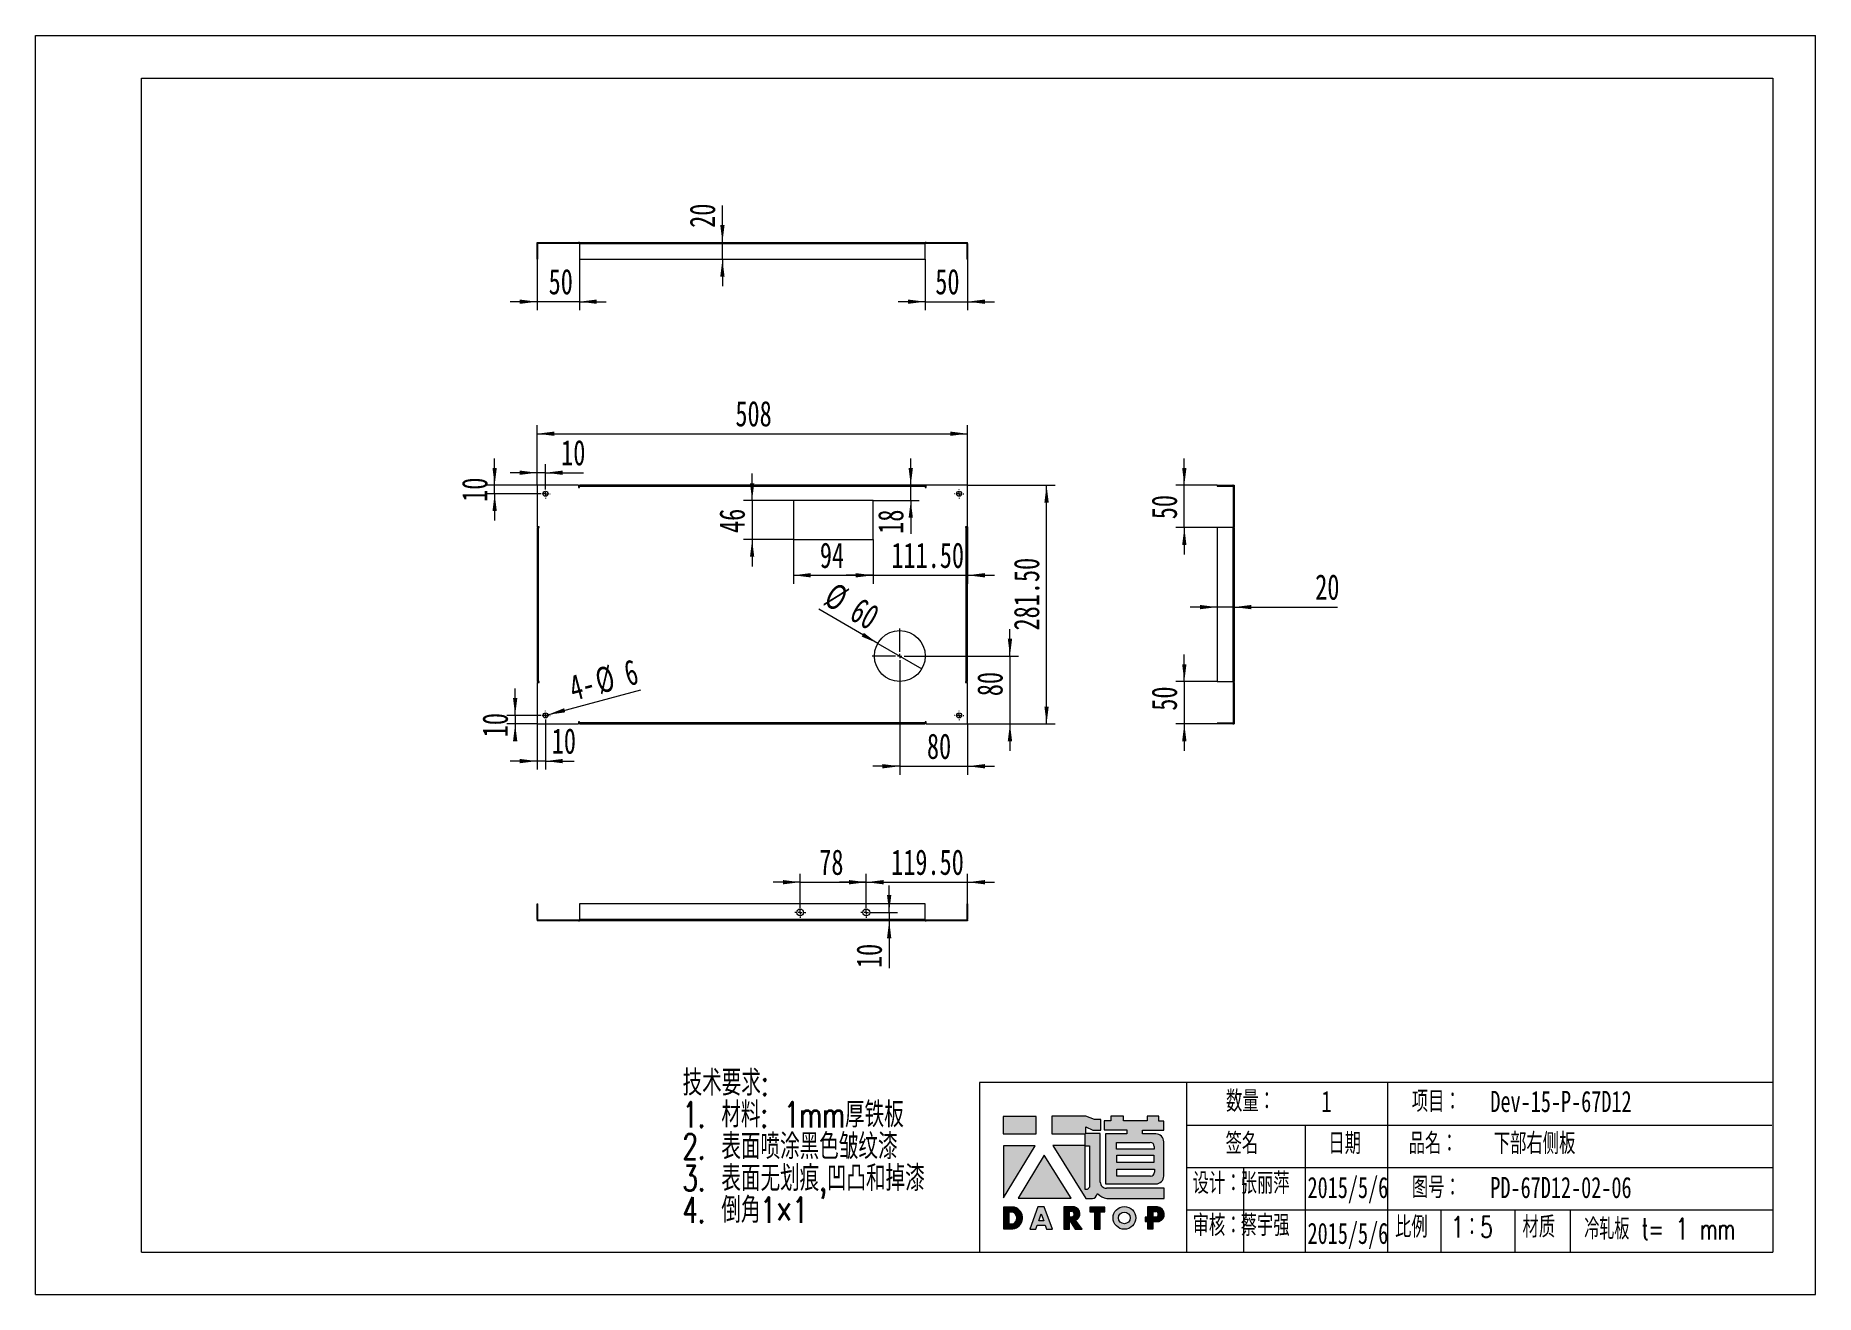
# Model space of a CAD drawing. Header units: millimetres. Extents: x 0 to 2100, y 1 to 1486.
import ezdxf

# ---------------------------------------------------------------- set-up
doc = ezdxf.new("R2010")
doc.units = ezdxf.units.MM
doc.header["$LTSCALE"] = 5
doc.layers.add('A-TITLEBLOCK', color=7, linetype='Continuous', lineweight=15)
doc.styles.add('SLDTEXTSTYLE0', font='TXT', dxfattribs={"width": 0.7, "bigfont": 'bigfont'})
doc.styles.add('SLDTEXTSTYLE1', font='TXT', dxfattribs={"width": 0.7})
doc.styles.add('SLDTEXTSTYLE2', font='TXT', dxfattribs={"width": 0.6454545454545455, "bigfont": 'bigfont'})
doc.dimstyles.new('SLDDIMSTYLE0', dxfattribs={"dimtxt": 30, "dimasz": 20.4, "dimexe": 0, "dimexo": 0.0625, "dimgap": 7.5, "dimtad": 2, "dimrnd": 1e-09, "dimzin": 12, "dimdsep": 46, "dimtxsty": 'SLDTEXTSTYLE1', "dimsah": 1, "dimcen": 0.09, "dimadec": 0, "dimazin": 3, "dimtfac": 1, "dimtmove": 0, "dimatfit": 0, "dimfxl": 0, "dimfrac": 2, "dimtolj": 1, "dimtzin": 12, "dimarcsym": 0})
doc.dimstyles.new('SLDDIMSTYLE1', dxfattribs={"dimtxt": 30, "dimasz": 20.4, "dimexe": 0, "dimexo": 0.0625, "dimgap": 7.5, "dimtad": 2, "dimrnd": 1e-09, "dimzin": 12, "dimdsep": 46, "dimtxsty": 'SLDTEXTSTYLE1', "dimblk1": 'NONE', "dimsah": 1, "dimcen": 0, "dimadec": 0, "dimazin": 3, "dimtfac": 1, "dimtmove": 0, "dimatfit": 3, "dimldrblk": 'NONE', "dimfxl": 0, "dimfrac": 2, "dimtolj": 1, "dimtzin": 12, "dimarcsym": 0})
doc.dimstyles.new('SLDDIMSTYLE2', dxfattribs={"dimtxt": 30, "dimasz": 20.4, "dimexe": 0, "dimexo": 0.0625, "dimgap": 7.5, "dimtad": 2, "dimrnd": 1e-09, "dimzin": 12, "dimdsep": 46, "dimtxsty": 'SLDTEXTSTYLE1', "dimsah": 1, "dimcen": 0.09, "dimadec": 0, "dimazin": 3, "dimtfac": 1, "dimtofl": 0, "dimtmove": 0, "dimatfit": 3, "dimfxl": 0, "dimfrac": 2, "dimtolj": 1, "dimtzin": 12, "dimarcsym": 0})
doc.dimstyles.new('SLDDIMSTYLE3', dxfattribs={"dimtxt": 30, "dimasz": 20.4, "dimexe": 0, "dimexo": 0.0625, "dimgap": 7.5, "dimtad": 2, "dimrnd": 1e-09, "dimzin": 4, "dimdsep": 46, "dimtxsty": 'SLDTEXTSTYLE1', "dimsah": 1, "dimcen": 0.09, "dimadec": 0, "dimazin": 1, "dimtfac": 1, "dimtmove": 0, "dimatfit": 0, "dimfxl": 0, "dimfrac": 2, "dimtolj": 1, "dimtzin": 12, "dimarcsym": 0})
doc.dimstyles.new('SLDDIMSTYLE4', dxfattribs={"dimtxt": 30, "dimasz": 20.4, "dimexe": 0, "dimexo": 0.0625, "dimgap": 7.5, "dimtad": 2, "dimrnd": 1e-09, "dimzin": 12, "dimdsep": 46, "dimtxsty": 'SLDTEXTSTYLE1', "dimblk1": 'NONE', "dimsah": 1, "dimcen": 0, "dimadec": 0, "dimazin": 3, "dimtfac": 1, "dimtmove": 0, "dimatfit": 3, "dimldrblk": 'NONE', "dimfxl": 0, "dimfrac": 2, "dimtolj": 1, "dimtzin": 12, "dimarcsym": 0})
doc.dimstyles.new('SLDDIMSTYLE5', dxfattribs={"dimtxt": 30, "dimasz": 20.4, "dimexe": 0, "dimexo": 0.0625, "dimgap": 7.5, "dimtad": 2, "dimrnd": 1e-09, "dimzin": 4, "dimdsep": 46, "dimtxsty": 'SLDTEXTSTYLE1', "dimsah": 1, "dimcen": 0.09, "dimadec": 0, "dimazin": 1, "dimtfac": 1, "dimtofl": 0, "dimtmove": 0, "dimatfit": 3, "dimfxl": 0, "dimfrac": 2, "dimtolj": 1, "dimtzin": 12, "dimarcsym": 0})

msp = doc.modelspace()

# ---------------------------------------------------------------- texts
at = {"layer": 'A-TITLEBLOCK', "char_height": 25, "attachment_point": 1}
for s, insert, style in [('\\M+19094\\M+197CA\\M+18146', (1405.047133509556, 241.5004776580599), 'SLDTEXTSTYLE0'), ('1', (1517.545721989348, 241.1808787927131), 'SLDTEXTSTYLE1'), ('项\\M+196DA\\M+18146', (1624.197304060644, 241.1808782106366), 'SLDTEXTSTYLE0'), ('Dev-15-P-67D12', (1716.881182420382, 241.1808787927134), 'SLDTEXTSTYLE1'), ('签\\M+196BC', (1404.461271232295, 191.5744993601274), 'SLDTEXTSTYLE0'), ('\\M+193FA\\M+18AFA', (1525.710780385207, 191.5744993601274), 'SLDTEXTSTYLE0'), ('\\M+19569\\M+196BC\\M+18146', (1620.46582675791, 191.5744993601276), 'SLDTEXTSTYLE0'), ('\\M+189BA\\M+19594\\M+18945侧\\M+194C2', (1720.934156829388, 191.5744999422042), 'SLDTEXTSTYLE0'), ('设计\\M+18146', (1365.537332405731, 144.6966147858553), 'SLDTEXTSTYLE0'), ('张丽\\M+1E4CA', (1422.2470241265, 144.6966153679319), 'SLDTEXTSTYLE0'), ('2015/5/6', (1501.154730468862, 139.6966168766745), 'SLDTEXTSTYLE1'), ('图\\M+18D86\\M+18146', (1624.197304060644, 139.6966162945979), 'SLDTEXTSTYLE0'), ('PD-67D12-02-06', (1716.8464627148, 139.6966168766745), 'SLDTEXTSTYLE1'), ('审\\M+18A6A\\M+18146', (1365.53733240573, 95.02761865269977), 'SLDTEXTSTYLE0'), ('\\M+1E4EF\\M+18946强', (1422.2470241265, 95.0276192347764), 'SLDTEXTSTYLE0'), ('2015/5/6', (1501.154730468862, 85.63178634040655), 'SLDTEXTSTYLE1'), ('\\M+194E4\\M+197E1', (1604.454698287293, 93.13178465936925), 'SLDTEXTSTYLE0'), ('1\\M+181465', (1670.560236587599, 93.13178524144563), 'SLDTEXTSTYLE0'), ('\\M+18DDE质', (1754.818427303991, 93.13178465936922), 'SLDTEXTSTYLE0'), ('\\M+197E2轧\\M+194C2 t= 1 mm', (1827.658358766864, 90.86402286349035), 'SLDTEXTSTYLE2')]:
    msp.add_mtext(s, dxfattribs=dict(at, insert=insert, style=style))

# ---------------------------------------------------------------- blocks, each defined once
blk = doc.blocks.new('块1')
at = {"linetype": 'Continuous'}
for color, points in [(12, [(38.64911384253101, 112.4338869249128), (38.64911384253101, 132.805911204909), (-0.3430541103638385, 132.805911204909), (-0.3430541103638385, 112.4338869249128)]), (12, [(-0.2385985326791573, 36.73651004401712), (37.39381434596872, 98.18017242690932), (-0.2385985326791573, 98.18017242690932)]), (12, [(79.70382133446837, 36.32722141401579), (47.82562804873742, 87.02983344207028), (17.06254387914912, 36.32722141401579)]), (8, [(119.4784898502452, 20.31856293554283), (119.4784898502452, 25.95302375570735), (101.6761439181468, 25.95302375570735), (101.6761439181468, 20.30507862020247), (107.230615122623, 20.30507862020247), (107.230615122623, -0.04751238172960405), (113.8809536261659, -0.04751238172960405), (113.8809536261659, 20.31856293554283)])]:
    blk.add_hatch(color=color, dxfattribs=at).paths.add_polyline_path(points, flags=0)
h = blk.add_hatch(color=12, dxfattribs=at)
edge = h.paths.add_edge_path(flags=0)
edge.add_line((96.91974998447763, 112.8031192064697), (96.91974998447763, 120.4249301475527))
edge.add_line((96.91974998447763, 120.4249301475527), (105.5254236165795, 116.7072250918039))
edge.add_line((105.5254236165795, 116.7072250918039), (114.8293003269457, 116.7072250918039))
edge.add_line((114.8293003269457, 116.7072250918039), (114.8293003269457, 129.0211811699663))
edge.add_line((114.8293003269457, 129.0211811699663), (107.1536478549415, 129.0211811699663))
edge.add_line((107.1536478549415, 129.0211811699663), (97.15248434288227, 132.9708957688752))
edge.add_line((97.15248434288227, 132.9708957688752), (57.07361186248012, 132.9708957688752))
edge.add_line((57.07361186248012, 132.9708957688752), (57.07361186248012, 112.1451639378658))
edge.add_line((57.07361186248012, 112.1451639378658), (96.06944492321303, 112.1451639378658))
edge.add_line((96.06944492321303, 112.1451639378658), (96.06944492321303, 111.7239773826479))
edge.add_line((96.06944492321303, 111.7239773826479), (96.06944492321303, 98.41337176259287))
edge.add_line((96.06944492321303, 98.41337176259287), (58.25469292186026, 98.41337176259287))
edge.add_line((58.25469292186026, 98.41337176259287), (97.14973551250785, 35.81838680902813))
edge.add_line((97.14973551250785, 35.81838680902813), (104.8517496258944, 35.81838680902813))
edge.add_arc((103.1522661732545, 43.19073791617159), 7.565699230923236, 282.9811251691752, 345.4172256101925)
edge.add_line((110.4742357209487, 41.28585818363424), (110.4742357209485, 41.57420646706384))
edge.add_line((110.4742357209485, 41.57420646706384), (111.1534877676687, 41.57420646706384))
edge.add_arc((125.6862665597181, 57.01533391065622), 21.20448245413953, 226.7357971412295, 259.3209385163939)
edge.add_line((121.7569166934852, 36.17810075035764), (189.3436952156749, 36.17810075035741))
edge.add_line((189.3436952156749, 36.17810075035741), (189.3436952156749, 48.04945400769147))
edge.add_line((189.3436952156749, 48.04945400769147), (121.4690706102231, 48.04945400769217))
edge.add_arc((121.4690706101288, 55.44240398909943), 7.3929499814069, 180.0000000007005, 270.0000000007314, ccw=False)
edge.add_line((114.0761206287219, 55.44240398900904), (114.0761206287222, 112.8031192064697))
edge.add_line((114.0761206287222, 112.8031192064697), (96.91974998447763, 112.8031192064697))
edge = h.paths.add_edge_path(flags=0)
edge.add_line((98.54613601073483, 46.61059824254042), (96.44511849537325, 46.61059824254042))
edge.add_line((96.44511849537325, 46.61059824254042), (96.46252775885408, 98.14725483353753))
edge.add_line((96.46252775885408, 98.14725483353753), (101.4177538027511, 98.14646163856658))
edge.add_line((101.4177538027511, 98.14646163856658), (101.4177538027511, 49.56400355861728))
edge.add_arc((91.74553373631574, 56.09562428599831), 11.67107151635652, 305.6398792732127, 325.96896311389804, ccw=False)
h = blk.add_hatch(color=12, dxfattribs=at)
edge = h.paths.add_edge_path(flags=0)
edge.add_line((189.2273280360576, 116.7135706519118), (189.2273280360576, 127.2971717953349))
edge.add_line((189.2273280360576, 127.2971717953349), (183.2138020505463, 127.2971717953349))
edge.add_line((183.2138020505463, 127.2971717953349), (183.2138020505463, 133.0176942750186))
edge.add_line((183.2138020505463, 133.0176942750186), (169.468730696456, 133.0176942750186))
edge.add_line((169.468730696456, 133.0176942750186), (169.468730696456, 127.5831185998255))
edge.add_line((169.468730696456, 127.5831185998255), (141.4068311369998, 127.5831185998255))
edge.add_line((141.4068311369998, 127.5831185998255), (141.4068311369998, 133.3036410794854))
edge.add_line((141.4068311369998, 133.3036410794854), (126.7097479750951, 133.3036410794854))
edge.add_line((126.7097479750951, 133.3036410794854), (126.7097479750951, 127.4772270647952))
edge.add_line((126.7097479750951, 127.4772270647952), (118.5887848785727, 127.4772270647952))
edge.add_line((118.5887848785727, 127.4772270647952), (118.5887848785727, 116.9313026847669))
edge.add_line((118.5887848785727, 116.9313026847669), (145.3880547253769, 116.9313026847669))
edge.add_line((145.3880547253769, 116.9313026847669), (145.3880547253769, 112.2669193733156))
edge.add_line((145.3880547253769, 112.2669193733156), (120.4158412272832, 112.2669193733156))
edge.add_line((120.4158412272832, 112.2669193733156), (120.4158412272832, 53.21275698636857))
edge.add_line((120.4158412272832, 53.21275698636857), (179.6993458560694, 53.21275698636857))
edge.add_arc((179.699345856161, 62.45394446291773), 9.241187476549413, 269.9999999994329, 359.9999999994308)
edge.add_line((188.9405333327104, 62.45394446282578), (188.9405333327107, 102.895647913644))
edge.add_arc((179.6993458561152, 102.8956479135983), 9.241187476595556, 2.829145976812388e-10, 90.00000000028388)
edge.add_line((179.6993458560694, 112.1368353901939), (164.0278778403414, 112.136835390194))
edge.add_line((164.0278778403414, 112.136835390194), (164.0278778403414, 116.7135706519118))
edge.add_line((164.0278778403414, 116.7135706519118), (189.2273280360576, 116.7135706519118))
h.paths.add_polyline_path([(133.6752857684512, 78.38400773096745), (133.6752857684512, 86.9651880479648), (177.4861544918635, 86.9651880479648), (177.4861544918635, 78.38400773096745)], flags=0)
edge = h.paths.add_edge_path(flags=0)
edge.add_line((133.3884910658065, 102.1255244531596), (173.1523554557823, 102.1255244531596))
edge.add_arc((173.1523554556227, 97.50493071507823), 4.62059373808164, -1.9737740331038367e-09, 89.9999999980206, ccw=False)
edge.add_line((177.7729491937046, 97.50493071491913), (177.7729491937046, 94.11623774518648))
edge.add_line((177.7729491937046, 94.11623774518648), (133.3884910658065, 94.11623774518648))
edge.add_line((133.3884910658065, 94.11623774518648), (133.3884910658065, 102.1255244531596))
edge = h.paths.add_edge_path(flags=0)
edge.add_line((133.6752857684512, 62.36583091226655), (133.6752857684512, 70.66106442486453))
edge.add_line((133.6752857684512, 70.66106442486453), (178.0588276197558, 70.66106442486453))
edge.add_line((178.0588276197558, 70.66106442486453), (178.0588276197558, 66.98642465049213))
edge.add_arc((173.4382338816462, 66.9864246503759), 4.620593738109521, -89.99999999855481, 1.4405259207705967e-09, ccw=False)
edge.add_line((173.4382338817628, 62.36583091226638), (133.6752857684512, 62.36583091226655))
h = blk.add_hatch(color=8, dxfattribs=at)
edge = h.paths.add_edge_path(flags=0)
edge.add_arc((8.907678533005281, 13.18337713897282), 13.30525839164979, 278.6604405932824, 432.3203452583787)
edge.add_line((12.94841578082462, 25.86021993844982), (0.03811712337375894, 25.86021993844982))
edge.add_line((0.03811712337375983, 25.86021993844982), (0.03811712337375983, 0.02982413269962692))
edge.add_line((0.03811712337375983, 0.02982413269962854), (10.91116154509436, 0.02982413269962854))
edge = h.paths.add_edge_path(flags=0)
edge.add_line((6.588581432642183, 20.20354965782483), (10.60432201349048, 20.20354965782483))
edge.add_arc((7.884197118354085, 12.84309647558925), 7.846996272015349, -65.785734817285, 69.71773257233048, ccw=False)
edge.add_line((11.10264354720974, 5.686494413324707), (6.588581432642183, 5.686494413324707))
edge.add_line((6.588581432642183, 5.686494413324707), (6.588581432642183, 20.20354965782483))
h = blk.add_hatch(color=8, dxfattribs=at)
h.paths.add_polyline_path([(57.86894030310964, -0.05385794184611415), (47.92275341108183, 26.07279620361487), (40.55497001353382, 26.07279620361487), (31.07974950352449, 0.002062307009149631), (38.05903145190165, 0.002062307009149631), (39.70099984457549, 4.62242329487615), (49.15606226069625, 4.62242329487615), (50.83376545671148, -0.05385794184611415)], flags=0)
h.paths.add_polyline_path([(41.4914051132817, 9.602498223888368), (44.36668235474562, 17.79461638394841), (47.34916400664314, 9.602498223888368)], flags=0)
h = blk.add_hatch(color=8, dxfattribs=at)
edge = h.paths.add_edge_path(flags=0)
edge.add_arc((81.90655125531688, 17.99331173623158), 8.266266239124773, 290.6073250211866, 437.2124199352527)
edge.add_line((83.73618273928103, 26.05455271817605), (71.03858969669615, 26.05455271817605))
edge.add_line((71.03858969669615, 26.05455271817605), (71.03858969669615, -0.01221520334738813))
edge.add_line((71.03858969669615, -0.01221520334738869), (77.74848620576093, -0.01221520334738869))
edge.add_line((77.74848620576093, -0.01221520334738869), (77.74848620576093, 10.32152950896504))
edge.add_line((77.74848620576093, 10.32152950896504), (84.64530322422006, -0.1054156181724561))
edge.add_line((84.64530322422006, -0.105415618172457), (92.75343844151823, -0.105415618172457))
edge.add_line((92.75343844151823, -0.105415618172457), (84.81595720545106, 10.25596629005833))
edge = h.paths.add_edge_path(flags=0)
edge.add_arc((79.87974651986279, 17.60742235935877), 3.511384235190945, -77.47302943994771, 76.71957553051169, ccw=False)
edge.add_line((80.64136280020952, 14.17963008317599), (77.68709564700494, 14.17963008317597))
edge.add_line((77.68709564700494, 14.17963008317597), (77.68709564700494, 21.02490310031068))
edge.add_line((77.68709564700494, 21.02490310031068), (80.68637197964578, 21.02490310031068))
h = blk.add_hatch(color=8, dxfattribs=at)
edge = h.paths.add_edge_path(flags=0)
edge.add_arc((142.5393495162486, 13.11476576962944), 13.38318296392606, 0, 360)
edge = h.paths.add_edge_path(flags=0)
edge.add_arc((142.5393495162486, 13.11476576962944), 6.875414427692794, 0, 360)
h = blk.add_hatch(color=8, dxfattribs=at)
edge = h.paths.add_edge_path(flags=0)
edge.add_arc((180.8673706313665, 17.23667524713854), 8.786258111376345, 288.8958684179253, 445.2442177897109)
edge.add_line((181.5958285641788, 25.99268350660529), (181.2117367946142, 25.99268350660529))
edge.add_line((181.2117367946142, 25.99268350660529), (169.8920506732323, 25.99268350660529))
edge.add_line((169.8920506732323, 25.99268350660529), (169.8920506732323, 13.82745149460132))
edge.add_line((169.8920506732323, 13.82745149460132), (166.8884946503463, 13.82745149460132))
edge.add_line((166.8884946503463, 13.82745149460132), (166.8884946503463, 8.889415901437063))
edge.add_line((166.8884946503463, 8.889415901437063), (169.843487992099, 8.889415901437063))
edge.add_line((169.843487992099, 8.889415901437063), (169.843487992099, 0.03339351019693204))
edge.add_line((169.843487992099, 0.03339351019693122), (176.4516777525268, 0.03339351019693122))
edge.add_line((176.4516777525268, 0.03339351019693122), (176.4516777525268, 8.923919884871967))
edge.add_line((176.4516777525268, 8.923919884871967), (183.7127932514415, 8.923919884871967))
edge = h.paths.add_edge_path(flags=0)
edge.add_arc((179.0600297303263, 17.31202188104179), 3.51531887461637, -79.01085638112988, 72.55127628001372, ccw=False)
edge.add_line((179.7301303377721, 13.86116228289312), (176.3536361136639, 13.86116228289306))
edge.add_line((176.3536361136639, 13.86116228289306), (176.3536361136639, 20.66558575653326))
edge.add_line((176.3536361136639, 20.66558575653326), (180.114105687377, 20.66558575653326))
at = {"layer": 'A-TITLEBLOCK'}
for p, q in [((38.64911384253101, 132.805911204909), (-0.3430541103638385, 132.805911204909)), ((-0.3430541103638385, 132.805911204909), (-0.3430541103638385, 112.4338869249128)), ((38.64911384253101, 112.4338869249128), (38.64911384253101, 132.805911204909)), ((97.15248434288227, 132.9708957688752), (57.07361186248012, 132.9708957688752)), ((57.07361186248012, 132.9708957688752), (57.07361186248012, 112.1451639378658)), ((107.1536478549415, 129.0211811699663), (97.15248434288227, 132.9708957688752)), ((114.8293003269457, 129.0211811699663), (107.1536478549415, 129.0211811699663)), ((114.8293003269457, 116.7072250918039), (114.8293003269457, 129.0211811699663)), ((126.7097479750951, 127.4772270647952), (118.5887848785727, 127.4772270647952)), ((118.5887848785727, 127.4772270647952), (118.5887848785727, 116.9313026847669)), ((141.4068311369998, 133.3036410794854), (126.7097479750951, 133.3036410794854)), ((126.7097479750951, 133.3036410794854), (126.7097479750951, 127.4772270647952)), ((141.4068311369998, 127.5831185998255), (141.4068311369998, 133.3036410794854)), ((169.468730696456, 127.5831185998255), (141.4068311369998, 127.5831185998255)), ((183.2138020505463, 133.0176942750186), (169.468730696456, 133.0176942750186)), ((169.468730696456, 133.0176942750186), (169.468730696456, 127.5831185998255)), ((183.2138020505463, 127.2971717953349), (183.2138020505463, 133.0176942750186)), ((189.2273280360576, 127.2971717953349), (183.2138020505463, 127.2971717953349)), ((189.2273280360576, 116.7135706519118), (189.2273280360576, 127.2971717953349)), ((-0.3430541103638385, 112.4338869249128), (38.64911384253101, 112.4338869249128)), ((57.07361186248012, 112.1451639378658), (96.06944492321303, 112.1451639378658)), ((96.06944492321303, 112.1451639378658), (96.06944492321303, 111.7239773826479)), ((96.06944492321303, 111.7239773826479), (96.06944492321303, 98.41337176259287)), ((96.91974998447763, 120.4249301475527), (105.5254236165795, 116.7072250918039)), ((96.91974998447763, 112.8031192064697), (96.91974998447763, 120.4249301475527)), ((114.0761206287222, 112.8031192064697), (96.91974998447763, 112.8031192064697)), ((105.5254236165795, 116.7072250918039), (114.8293003269457, 116.7072250918039)), ((114.0761206287222, 55.44240398900904), (114.0761206287222, 112.8031192064697)), ((118.5887848785727, 116.9313026847669), (145.3880547253769, 116.9313026847669)), ((145.3880547253769, 112.2669193733156), (120.4158412272832, 112.2669193733156)), ((120.4158412272832, 112.2669193733156), (120.4158412272832, 53.21275698636857)), ((145.3880547253769, 116.9313026847669), (145.3880547253769, 112.2669193733156)), ((164.0278778403414, 112.136835390194), (164.0278778403414, 116.7135706519118)), ((164.0278778403414, 116.7135706519118), (189.2273280360576, 116.7135706519118)), ((179.6993458560694, 112.136835390194), (164.0278778403414, 112.136835390194)), ((37.39381434596872, 98.18017242690932), (-0.2385985326791573, 98.18017242690932)), ((-0.2385985326791573, 98.18017242690932), (-0.2385985326791573, 36.73651004401712)), ((-0.2385985326791573, 36.73651004401712), (37.39381434596872, 98.18017242690932)), ((47.82562804873742, 87.02983344207028), (17.06254387914912, 36.32722141401579)), ((79.70382133446837, 36.32722141401579), (47.82562804873742, 87.02983344207028)), ((96.06944492321303, 98.41337176259287), (58.25469292186026, 98.41337176259287)), ((58.25469292186026, 98.41337176259287), (97.14973551250785, 35.81838680902813)), ((96.44511849537325, 46.61059824254042), (96.46252775885408, 98.14725483353753)), ((96.46252775885408, 98.14725483353753), (101.4177538027511, 98.14646163856658)), ((101.4177538027511, 98.14646163856658), (101.4177538027511, 49.56400355861728)), ((133.3884910658065, 94.11623774518648), (133.3884910658065, 102.1255244531596)), ((133.3884910658065, 102.1255244531596), (173.1523554557823, 102.1255244531596)), ((177.7729491937046, 94.11623774518648), (133.3884910658065, 94.11623774518648)), ((133.6752857684512, 78.38400773096745), (133.6752857684512, 86.9651880479648)), ((133.6752857684512, 86.9651880479648), (177.4861544918635, 86.9651880479648)), ((177.4861544918635, 86.9651880479648), (177.4861544918635, 78.38400773096745)), ((177.7729491937046, 97.50493071491913), (177.7729491937046, 94.11623774518648)), ((188.9405333327107, 62.45394446282578), (188.9405333327107, 102.895647913644)), ((177.4861544918635, 78.38400773096745), (133.6752857684512, 78.38400773096745)), ((133.6752857684512, 62.36583091226655), (133.6752857684512, 70.66106442486453)), ((133.6752857684512, 70.66106442486453), (178.0588276197558, 70.66106442486453)), ((178.0588276197558, 70.66106442486453), (178.0588276197558, 66.98642465049213)), ((98.54613601073483, 46.61059824254042), (96.44511849537325, 46.61059824254042)), ((120.4158412272832, 53.21275698636857), (179.6993458560694, 53.21275698636857)), ((189.3436952156749, 48.04945400769147), (121.4690706102231, 48.04945400769217)), ((173.4382338817628, 62.36583091226655), (133.6752857684512, 62.36583091226655)), ((189.3436952156749, 36.17810075035741), (189.3436952156749, 48.04945400769147)), ((12.94841578082462, 25.86021993844982), (0.03811712337375983, 25.86021993844982)), ((0.03811712337375983, 25.86021993844982), (0.03811712337375983, 0.02982413269962854)), ((17.06254387914912, 36.32722141401579), (79.70382133446837, 36.32722141401579)), ((40.55497001353382, 26.07279620361487), (31.07974950352449, 0.002062307009149631)), ((47.92275341108183, 26.07279620361487), (40.55497001353382, 26.07279620361487)), ((57.86894030310964, -0.05385794184611415), (47.92275341108183, 26.07279620361487)), ((83.73618273928103, 26.05455271817605), (71.03858969669615, 26.05455271817605)), ((71.03858969669615, 26.05455271817605), (71.03858969669615, -0.01221520334738869)), ((77.68709564700494, 14.17963008317597), (77.68709564700494, 21.02490310031068)), ((77.68709564700494, 21.02490310031068), (80.68637197964578, 21.02490310031068)), ((97.14973551250785, 35.81838680902813), (104.8517496258944, 35.81838680902813)), ((119.4784898502452, 25.95302375570735), (101.6761439181468, 25.95302375570735)), ((101.6761439181468, 25.95302375570735), (101.6761439181468, 20.30507862020247)), ((110.4742357209485, 41.2858581836343), (110.4742357209485, 41.57420646706384)), ((110.4742357209485, 41.57420646706384), (111.1534877676687, 41.57420646706384)), ((119.4784898502452, 20.31856293554283), (119.4784898502452, 25.95302375570735)), ((121.7569166934851, 36.17810075035741), (189.3436952156749, 36.17810075035741)), ((181.2117367946142, 25.99268350660529), (169.8920506732323, 25.99268350660529)), ((169.8920506732323, 25.99268350660529), (169.8920506732323, 13.82745149460132)), ((181.5958285641788, 25.99268350660529), (181.2117367946142, 25.99268350660529)), ((0.03811712337375983, 0.02982413269962854), (10.91116154509436, 0.02982413269962854)), ((6.588581432642183, 5.686494413324707), (6.588581432642183, 20.20354965782483)), ((6.588581432642183, 20.20354965782483), (10.60432201349048, 20.20354965782483)), ((11.10264354720974, 5.686494413324707), (6.588581432642183, 5.686494413324707)), ((31.07974950352449, 0.002062307009149631), (38.05903145190165, 0.002062307009149631)), ((38.05903145190165, 0.002062307009149631), (39.70099984457549, 4.62242329487615)), ((39.70099984457549, 4.62242329487615), (49.15606226069625, 4.62242329487615)), ((41.4914051132817, 9.602498223888368), (44.36668235474562, 17.79461638394841)), ((47.34916400664314, 9.602498223888368), (41.4914051132817, 9.602498223888368)), ((44.36668235474562, 17.79461638394841), (47.34916400664314, 9.602498223888368)), ((49.15606226069625, 4.62242329487615), (50.83376545671148, -0.05385794184611415)), ((80.64136280020952, 14.17963008317597), (77.68709564700494, 14.17963008317597)), ((77.74848620576093, -0.01221520334738869), (77.74848620576093, 10.32152950896504)), ((77.74848620576093, 10.32152950896504), (84.64530322422006, -0.105415618172457)), ((92.75343844151823, -0.105415618172457), (84.81595720545106, 10.25596629005833)), ((101.6761439181468, 20.30507862020247), (107.230615122623, 20.30507862020247)), ((107.230615122623, 20.30507862020247), (107.230615122623, -0.04751238172960405)), ((113.8809536261659, -0.04751238172960405), (113.8809536261659, 20.31856293554283)), ((113.8809536261659, 20.31856293554283), (119.4784898502452, 20.31856293554283)), ((169.8920506732323, 13.82745149460132), (166.8884946503463, 13.82745149460132)), ((166.8884946503463, 13.82745149460132), (166.8884946503463, 8.889415901437063)), ((166.8884946503463, 8.889415901437063), (169.843487992099, 8.889415901437063)), ((169.843487992099, 8.889415901437063), (169.843487992099, 0.03339351019693122)), ((169.843487992099, 0.03339351019693122), (176.4516777525268, 0.03339351019693122)), ((176.3536361136639, 13.86116228289306), (176.3536361136639, 20.66558575653326)), ((176.3536361136639, 20.66558575653326), (180.114105687377, 20.66558575653326)), ((179.7301303377721, 13.86116228289306), (176.3536361136639, 13.86116228289306)), ((176.4516777525268, 0.03339351019693122), (176.4516777525268, 8.923919884871967)), ((176.4516777525268, 8.923919884871967), (183.7127932514415, 8.923919884871967)), ((50.83376545671148, -0.05385794184611415), (57.86894030310964, -0.05385794184611415)), ((71.03858969669615, -0.01221520334738869), (77.74848620576093, -0.01221520334738869)), ((84.64530322422006, -0.105415618172457), (92.75343844151823, -0.105415618172457)), ((107.230615122623, -0.04751238172960405), (113.8809536261659, -0.04751238172960405))]:
    blk.add_line(p, q, dxfattribs=at)
for radius in [13.38318296392606, 6.875414427692789]:
    blk.add_circle((142.5393495162486, 13.11476576962944), radius, dxfattribs=at)
for centre, radius, start, end in [((179.6993458561152, 102.8956479135983), 9.241187476595641, 2.829145976812388e-10, 90.00000000028388), ((173.1523554556227, 97.50493071507823), 4.620593738081908, 359.9999999980279, 89.99999999802147), ((173.4382338816462, 66.9864246503759), 4.620593738109676, 270.0000000014468, 1.441269694505783e-09), ((91.74553373631574, 56.09562428599831), 11.67107151635653, 305.6398792732136, 325.9689631138988), ((121.4690706101288, 55.44240398909943), 7.392949981407256, 180.0000000007013, 270.0000000007322), ((179.699345856161, 62.45394446291773), 9.241187476549669, 269.9999999994329, 359.9999999994308), ((8.907678533005281, 13.18337713897282), 13.30525839164982, 278.6604405932824, 72.32034525837781), ((79.87974651986279, 17.60742235935877), 3.511384235190964, 282.5269705600539, 76.71957553051254), ((81.90655125531688, 17.99331173623158), 8.266266239124777, 290.6073250211866, 77.21241993525196), ((103.1522661732545, 43.19073791617159), 7.565699230923485, 282.9811251691752, 345.4172256101925), ((125.6862665597181, 57.01533391065622), 21.20448245413976, 226.7357971412295, 259.3209385163938), ((180.8673706313665, 17.23667524713854), 8.786258111376384, 288.8958684179253, 85.24421778971013), ((7.884197118354085, 12.84309647558925), 7.846996272015353, 294.2142651827166, 69.71773257233134), ((179.0600297303263, 17.31202188104179), 3.515318874616421, 280.9891436188715, 72.55127628001448)]:
    blk.add_arc(centre, radius, start, end, dxfattribs=at)
blk = doc.blocks.new('SW_NOTE_0')
at = {"layer": 'A-TITLEBLOCK', "color": 0, "char_height": 30, "attachment_point": 1, "style": 'SLDTEXTSTYLE0'}
for s, insert in [('\\M+18B5A术\\M+19776\\M+18B81:', (0, 38.67203219315895)), ('1. \\M+18DDE\\M+197BF: 1mm\\M+18CFA铁\\M+194C2', (0, 1.172033031349266)), ('2. \\M+1955C\\M+196CA喷涂\\M+1FC4B\\M+19046皱纹\\M+18EBD', (0, -36.32796613046042)), ('3. \\M+1955C\\M+196CA\\M+19DD9划\\M+18DAD,\\M+1899A\\M+193CA\\M+19861\\M+19D7B\\M+18EBD', (0, -73.8279652922701)), ('4. \\M+1937C\\M+18A701\\M+1817E1', (0, -111.3279644540798))]:
    blk.add_mtext(s, dxfattribs=dict(at, insert=insert))
blk = doc.blocks.new('_D')
at = {"layer": 'A-TITLEBLOCK'}
for p, q in [((1020.028901213396, 721.6186963890652), (1020.028901213396, 614.1186963890652)), ((1100.028901213396, 674.1186963890652), (1100.028901213396, 614.1186963890652)), ((1020.028901213396, 624.1186963890652), (988.278901213396, 624.1186963890652)), ((1020.028901213396, 624.1186963890652), (1100.028901213396, 624.1186963890652)), ((1100.028901213396, 624.1186963890652), (1131.778901213396, 624.1186963890652))]:
    blk.add_line(p, q, dxfattribs=at)
for points in [[(1020.028901213396, 624.1186963890652), (999.628901213396, 626.6586963890652), (999.628901213396, 621.5786963890653)], [(1100.028901213396, 624.1186963890652), (1120.428901213396, 621.5786963890653), (1120.428901213396, 626.6586963890652)]]:
    blk.add_solid(points, dxfattribs=at)
at = {"layer": 'A-TITLEBLOCK', "insert": (1052.107942217128, 662.7907291643008), "char_height": 30, "attachment_point": 1, "style": 'SLDTEXTSTYLE1'}
blk.add_mtext('80', dxfattribs=at)
blk = doc.blocks.new('_D_1')
at = {"layer": 'A-TITLEBLOCK'}
for p, q in [((1150.028901213396, 754.1186963890653), (1150.028901213396, 785.8686963890652)), ((1052.528901213396, 754.1186963890653), (1160.028901213396, 754.1186963890653)), ((1150.028901213396, 754.1186963890653), (1150.028901213396, 674.1186963890652)), ((1100.028901213396, 674.1186963890652), (1160.028901213396, 674.1186963890652)), ((1150.028901213396, 674.1186963890652), (1150.028901213396, 642.3686963890652))]:
    blk.add_line(p, q, dxfattribs=at)
for points in [[(1150.028901213396, 754.1186963890653), (1152.568901213396, 774.5186963890653), (1147.488901213396, 774.5186963890653)], [(1150.028901213396, 674.1186963890652), (1147.488901213396, 653.7186963890653), (1152.568901213396, 653.7186963890653)]]:
    blk.add_solid(points, dxfattribs=at)
at = {"layer": 'A-TITLEBLOCK', "insert": (1111.356868438161, 706.7961178535405), "char_height": 30, "attachment_point": 1, "rotation": 90.00000000000041, "style": 'SLDTEXTSTYLE1'}
blk.add_mtext('80', dxfattribs=at)
blk = doc.blocks.new('_D_2')
at = {"layer": 'A-TITLEBLOCK'}
for q in [(924.4982074426747, 809.2733681534622), (1046.009663326929, 739.1186963890655)]:
    blk.add_line((994.0481390998627, 769.1186963890652), q, dxfattribs=at)
blk.add_solid([(994.0481390998627, 769.1186963890652), (977.6512208626601, 781.5184009146776), (975.1112208626602, 777.1189918634527)], dxfattribs=at)
at = {"layer": 'A-TITLEBLOCK', "char_height": 30, "attachment_point": 1, "rotation": 330, "style": 'SLDTEXTSTYLE1'}
for s, insert in [('%%c', (943.5007693182745, 842.1867707959732)), ('60', (973.9819033235757, 824.444142550701))]:
    blk.add_mtext(s, dxfattribs=dict(at, insert=insert))
blk = doc.blocks.new('_NONE')
blk = doc.blocks.new('_D_3')
at = {"layer": 'A-TITLEBLOCK'}
for p, q in [((894.5289012133961, 891.6186963890655), (894.5289012133961, 839.4211041006864)), ((988.528901213396, 891.6186963890655), (988.528901213396, 839.4211041006864)), ((894.5289012133961, 849.4211041006864), (988.528901213396, 849.4211041006864))]:
    blk.add_line(p, q, dxfattribs=at)
for points in [[(894.5289012133961, 849.4211041006864), (914.9289012133961, 846.8811041006865), (914.9289012133961, 851.9611041006864)], [(988.528901213396, 849.4211041006864), (968.128901213396, 851.9611041006864), (968.128901213396, 846.8811041006865)]]:
    blk.add_solid(points, dxfattribs=at)
at = {"layer": 'A-TITLEBLOCK', "insert": (925.7318223043906, 888.093136875922), "char_height": 30, "attachment_point": 1, "style": 'SLDTEXTSTYLE1'}
blk.add_mtext('94', dxfattribs=at)
blk = doc.blocks.new('_D_4')
at = {"layer": 'A-TITLEBLOCK'}
for p, q in [((845.8289670059871, 937.6186963890653), (845.8289670059871, 969.3686963890653)), ((894.5289012133961, 937.6186963890653), (835.8289670059871, 937.6186963890653)), ((845.8289670059871, 937.6186963890653), (845.8289670059871, 891.6186963890655)), ((894.5289012133961, 891.6186963890655), (835.8289670059871, 891.6186963890655)), ((845.8289670059871, 891.6186963890655), (845.8289670059871, 859.8686963890655))]:
    blk.add_line(p, q, dxfattribs=at)
for points in [[(845.8289670059871, 937.6186963890653), (848.3689670059871, 958.0186963890653), (843.2889670059872, 958.0186963890653)], [(845.8289670059871, 891.6186963890655), (843.2889670059872, 871.2186963890655), (848.3689670059871, 871.2186963890655)]]:
    blk.add_solid(points, dxfattribs=at)
at = {"layer": 'A-TITLEBLOCK', "insert": (807.1569342307517, 899.3330597008269), "char_height": 30, "attachment_point": 1, "rotation": 90.00000000000041, "style": 'SLDTEXTSTYLE1'}
blk.add_mtext('46', dxfattribs=at)
blk = doc.blocks.new('_D_5')
at = {"layer": 'A-TITLEBLOCK'}
for p, q in [((1032.991327946309, 955.6186963890653), (1032.991327946309, 987.3686963890653)), ((1051.028901213396, 955.6186963890653), (1022.991327946309, 955.6186963890653)), ((1032.991327946309, 937.6186963890653), (1032.991327946309, 955.6186963890653)), ((988.528901213396, 937.6186963890653), (1042.991327946309, 937.6186963890653)), ((1032.991327946309, 937.6186963890653), (1032.991327946309, 898.3556361651413))]:
    blk.add_line(p, q, dxfattribs=at)
for points in [[(1032.991327946309, 955.6186963890653), (1035.531327946309, 976.0186963890653), (1030.451327946309, 976.0186963890653)], [(1032.991327946309, 937.6186963890653), (1030.451327946309, 917.2186963890654), (1035.531327946309, 917.2186963890654)]]:
    blk.add_solid(points, dxfattribs=at)
at = {"layer": 'A-TITLEBLOCK', "insert": (994.319295171073, 898.3556361651413), "char_height": 30, "attachment_point": 1, "rotation": 90, "style": 'SLDTEXTSTYLE1'}
blk.add_mtext('18', dxfattribs=at)
blk = doc.blocks.new('_D_6')
at = {"layer": 'A-TITLEBLOCK'}
for p, q in [((1100.028901213396, 906.6186963890653), (1100.028901213396, 839.4211041006957)), ((988.528901213396, 891.6186963890653), (988.528901213396, 839.4211041006957)), ((988.528901213396, 849.4211041006957), (956.778901213396, 849.4211041006957)), ((988.528901213396, 849.4211041006957), (1100.028901213396, 849.4211041006957)), ((1100.028901213396, 849.4211041006957), (1131.778901213396, 849.4211041006957))]:
    blk.add_line(p, q, dxfattribs=at)
for points in [[(988.528901213396, 849.4211041006957), (968.128901213396, 851.9611041006957), (968.128901213396, 846.8811041006958)], [(1100.028901213396, 849.4211041006957), (1120.428901213396, 846.8811041006958), (1120.428901213396, 851.9611041006957)]]:
    blk.add_solid(points, dxfattribs=at)
at = {"layer": 'A-TITLEBLOCK', "insert": (1010.128358989698, 888.0931368759314), "char_height": 30, "attachment_point": 1, "style": 'SLDTEXTSTYLE1'}
blk.add_mtext('111.50', dxfattribs=at)
blk = doc.blocks.new('_D_7')
at = {"layer": 'A-TITLEBLOCK'}
for p, q in [((542.0289012133958, 955.6186963890653), (542.0289012133958, 987.3686963890653)), ((592.028901213396, 955.6186963890653), (532.0289012133958, 955.6186963890653)), ((596.528901213396, 945.6186963890653), (532.0289012133958, 945.6186963890653)), ((542.0289012133958, 945.6186963890653), (542.0289012133958, 955.6186963890653)), ((542.0289012133958, 945.6186963890653), (542.0289012133958, 913.8686963890653))]:
    blk.add_line(p, q, dxfattribs=at)
for points in [[(542.0289012133958, 955.6186963890653), (544.5689012133957, 976.0186963890653), (539.4889012133958, 976.0186963890653)], [(542.0289012133958, 945.6186963890653), (539.4889012133958, 925.2186963890654), (544.5689012133957, 925.2186963890654)]]:
    blk.add_solid(points, dxfattribs=at)
at = {"layer": 'A-TITLEBLOCK', "insert": (503.3568684381603, 936.0722523076212), "char_height": 30, "attachment_point": 1, "rotation": 90, "style": 'SLDTEXTSTYLE1'}
blk.add_mtext('10', dxfattribs=at)
blk = doc.blocks.new('_D_8')
at = {"layer": 'A-TITLEBLOCK'}
for p, q in [((592.028901213396, 970.402699266254), (560.278901213396, 970.402699266254)), ((592.028901213396, 955.6186963890653), (592.028901213396, 980.402699266254)), ((602.028901213396, 970.402699266254), (592.028901213396, 970.402699266254)), ((602.028901213396, 951.1186963890652), (602.028901213396, 980.402699266254)), ((602.028901213396, 970.402699266254), (646.8517028944043, 970.402699266254))]:
    blk.add_line(p, q, dxfattribs=at)
for points in [[(592.028901213396, 970.402699266254), (571.628901213396, 972.942699266254), (571.628901213396, 967.862699266254)], [(602.028901213396, 970.402699266254), (622.428901213396, 967.862699266254), (622.428901213396, 972.942699266254)]]:
    blk.add_solid(points, dxfattribs=at)
at = {"layer": 'A-TITLEBLOCK', "insert": (620.5183685043303, 1009.07473204149), "char_height": 30, "attachment_point": 1, "style": 'SLDTEXTSTYLE1'}
blk.add_mtext('10', dxfattribs=at)
blk = doc.blocks.new('_D_9')
at = {"layer": 'A-TITLEBLOCK'}
for p, q in [((566.2336474474446, 684.1186963890652), (566.2336474474446, 715.8686963890652)), ((596.528901213396, 684.1186963890652), (556.2336474474446, 684.1186963890652)), ((592.028901213396, 674.1186963890652), (556.2336474474446, 674.1186963890652)), ((566.2336474474446, 684.1186963890652), (566.2336474474446, 674.1186963890652)), ((566.2336474474446, 674.1186963890652), (566.2336474474446, 658.351554636818))]:
    blk.add_line(p, q, dxfattribs=at)
for points in [[(566.2336474474446, 684.1186963890652), (568.7736474474445, 704.5186963890652), (563.6936474474446, 704.5186963890652)], [(566.2336474474446, 674.1186963890652), (563.6936474474446, 653.7186963890653), (568.7736474474445, 653.7186963890653)]]:
    blk.add_solid(points, dxfattribs=at)
at = {"layer": 'A-TITLEBLOCK', "insert": (527.5616146722091, 658.351554636818), "char_height": 30, "attachment_point": 1, "rotation": 90.00000000000041, "style": 'SLDTEXTSTYLE1'}
blk.add_mtext('10', dxfattribs=at)
blk = doc.blocks.new('_D_10')
at = {"layer": 'A-TITLEBLOCK'}
for p, q in [((592.028901213396, 674.1186963890652), (592.028901213396, 620.2139268419282)), ((602.028901213396, 678.6186963890653), (602.028901213396, 620.2139268419282)), ((592.028901213396, 630.2139268419282), (560.278901213396, 630.2139268419282)), ((602.028901213396, 630.2139268419282), (592.028901213396, 630.2139268419282)), ((602.028901213396, 630.2139268419282), (635.7511742358821, 630.2139268419282))]:
    blk.add_line(p, q, dxfattribs=at)
for points in [[(592.028901213396, 630.2139268419282), (571.628901213396, 632.7539268419282), (571.628901213396, 627.6739268419283)], [(602.028901213396, 630.2139268419282), (622.428901213396, 627.6739268419283), (622.428901213396, 632.7539268419282)]]:
    blk.add_solid(points, dxfattribs=at)
at = {"layer": 'A-TITLEBLOCK', "insert": (609.4178398458081, 668.8859596171637), "char_height": 30, "attachment_point": 1, "style": 'SLDTEXTSTYLE1'}
blk.add_mtext('10', dxfattribs=at)
blk = doc.blocks.new('_D_11')
at = {"layer": 'A-TITLEBLOCK'}
for q in [(714.5789071056241, 714.276379576003), (599.1311237345287, 683.3422392537577)]:
    blk.add_line((604.9266786922632, 684.8951535243727), q, dxfattribs=at)
blk.add_solid([(604.9266786922632, 684.8951535243727), (625.2889659231206, 687.7216104456895), (623.974165174, 692.628513643238)], dxfattribs=at)
at = {"layer": 'A-TITLEBLOCK', "char_height": 30, "attachment_point": 1, "rotation": 15.000000000000014, "style": 'SLDTEXTSTYLE1'}
for s, insert in [('%%c', (658.0122776685683, 738.4068170494709)), ('6', (692.1116292192478, 747.4143014571813)), ('4-', (627.4569783126635, 730.0901399598458))]:
    blk.add_mtext(s, dxfattribs=dict(at, insert=insert))
blk = doc.blocks.new('_D_12')
at = {"layer": 'A-TITLEBLOCK'}
for p, q in [((592.028901213396, 955.6186963890653), (592.028901213396, 1026.400634952342)), ((592.028901213396, 1016.400634952342), (1100.028901213396, 1016.400634952342)), ((1100.028901213396, 955.6186963890653), (1100.028901213396, 1026.400634952342))]:
    blk.add_line(p, q, dxfattribs=at)
for points in [[(592.028901213396, 1016.400634952342), (612.428901213396, 1013.860634952342), (612.428901213396, 1018.940634952342)], [(1100.028901213396, 1016.400634952342), (1079.628901213396, 1018.940634952342), (1079.628901213396, 1013.860634952342)]]:
    blk.add_solid(points, dxfattribs=at)
at = {"layer": 'A-TITLEBLOCK', "insert": (826.0997993173493, 1055.072667727578), "char_height": 30, "attachment_point": 1, "style": 'SLDTEXTSTYLE1'}
blk.add_mtext('508', dxfattribs=at)
blk = doc.blocks.new('_D_13')
at = {"layer": 'A-TITLEBLOCK'}
for p, q in [((1100.028901213396, 955.6186963890653), (1203.234656302705, 955.6186963890653)), ((1193.234656302705, 674.1186963890652), (1193.234656302705, 955.6186963890653)), ((1100.028901213396, 674.1186963890652), (1203.234656302705, 674.1186963890652))]:
    blk.add_line(p, q, dxfattribs=at)
for points in [[(1193.234656302705, 955.6186963890653), (1190.694656302705, 935.2186963890654), (1195.774656302705, 935.2186963890654)], [(1193.234656302705, 674.1186963890652), (1195.774656302705, 694.5186963890652), (1190.694656302705, 694.5186963890652)]]:
    blk.add_solid(points, dxfattribs=at)
at = {"layer": 'A-TITLEBLOCK', "insert": (1154.56262352747, 784.282773704364), "char_height": 30, "attachment_point": 1, "rotation": 90, "style": 'SLDTEXTSTYLE1'}
blk.add_mtext('281.50', dxfattribs=at)
blk = doc.blocks.new('SW_CENTERMARKSYMBOL_0')
at = {"layer": 'A-TITLEBLOCK', "color": 0}
for p, q in [((-5.000000000000004, 0), (-5.499999999999949, 0)), ((0, 0), (-2.500000000000002, 0)), ((0, 5.000000000000004), (0, 5.499999999999949)), ((0, 0), (0, 2.500000000000002)), ((0, 0), (0, -2.500000000000002)), ((0, 0), (2.500000000000002, 0)), ((5.000000000000004, 0), (5.500000000000088, 0)), ((0, -5.000000000000004), (0, -5.500000000000088))]:
    blk.add_line(p, q, dxfattribs=at)
blk = doc.blocks.new('SW_CENTERMARKSYMBOL_1')
at = {"layer": 'A-TITLEBLOCK', "color": 0}
for p, q in [((-5.000000000000004, 0), (-5.499999999999949, 0)), ((0, 0), (-2.500000000000002, 0)), ((0, 5.000000000000004), (0, 5.499999999999949)), ((0, 0), (0, 2.500000000000002)), ((0, 0), (0, -2.500000000000002)), ((0, 0), (2.500000000000002, 0)), ((5.000000000000004, 0), (5.500000000000088, 0)), ((0, -5.000000000000004), (0, -5.499999999999949))]:
    blk.add_line(p, q, dxfattribs=at)
blk = doc.blocks.new('SW_CENTERMARKSYMBOL_2')
at = {"layer": 'A-TITLEBLOCK', "color": 0}
for p, q in [((-5.000000000000004, 0), (-5.500000000000088, 0)), ((0, 0), (-2.500000000000002, 0)), ((0, 5.000000000000004), (0, 5.499999999999949)), ((0, 0), (0, 2.500000000000002)), ((0, 0), (0, -2.500000000000002)), ((0, 0), (2.500000000000002, 0)), ((5.000000000000004, 0), (5.499999999999949, 0)), ((0, -5.000000000000004), (0, -5.500000000000088))]:
    blk.add_line(p, q, dxfattribs=at)
blk = doc.blocks.new('SW_CENTERMARKSYMBOL_3')
at = {"layer": 'A-TITLEBLOCK', "color": 0}
for p, q in [((-5.000000000000004, 0), (-5.500000000000088, 0)), ((0, 0), (-2.500000000000002, 0)), ((0, 5.000000000000004), (0, 5.499999999999949)), ((0, 0), (0, 2.500000000000002)), ((0, 0), (0, -2.500000000000002)), ((0, 0), (2.500000000000002, 0)), ((5.000000000000004, 0), (5.499999999999949, 0)), ((0, -5.000000000000004), (0, -5.499999999999949))]:
    blk.add_line(p, q, dxfattribs=at)
blk = doc.blocks.new('SW_CENTERMARKSYMBOL_4')
at = {"layer": 'A-TITLEBLOCK', "color": 0}
for p, q in [((0, 5.000000000000004), (0, 32.50000000000003)), ((-5.000000000000004, 0), (-32.50000000000003, 0)), ((0, 0), (-2.500000000000002, 0)), ((0, 0), (0, 2.500000000000002)), ((0, 0), (0, -2.500000000000002)), ((0, 0), (2.500000000000002, 0)), ((5.000000000000004, 0), (32.50000000000003, 0)), ((0, -5.000000000000004), (0, -32.50000000000003))]:
    blk.add_line(p, q, dxfattribs=at)
blk = doc.blocks.new('_D_14')
at = {"layer": 'A-TITLEBLOCK'}
for p, q in [((1050.028901213396, 1222.168543573606), (1050.028901213396, 1162.168543573605)), ((1100.028901213396, 1222.168543573606), (1100.028901213396, 1162.168543573605)), ((1050.028901213396, 1172.168543573605), (1018.278901213396, 1172.168543573605)), ((1050.028901213396, 1172.168543573605), (1100.028901213396, 1172.168543573605)), ((1100.028901213396, 1172.168543573605), (1131.778901213396, 1172.168543573605))]:
    blk.add_line(p, q, dxfattribs=at)
for points in [[(1050.028901213396, 1172.168543573605), (1029.628901213396, 1174.708543573605), (1029.628901213396, 1169.628543573605)], [(1100.028901213396, 1172.168543573605), (1120.428901213396, 1169.628543573605), (1120.428901213396, 1174.708543573605)]]:
    blk.add_solid(points, dxfattribs=at)
at = {"layer": 'A-TITLEBLOCK', "insert": (1061.968898804252, 1210.840576348841), "char_height": 30, "attachment_point": 1, "style": 'SLDTEXTSTYLE1'}
blk.add_mtext('50', dxfattribs=at)
blk = doc.blocks.new('_D_15')
at = {"layer": 'A-TITLEBLOCK'}
for p, q in [((592.028901213396, 1222.168543573606), (592.028901213396, 1162.168543573605)), ((642.028901213396, 1222.168543573606), (642.028901213396, 1162.168543573605)), ((592.028901213396, 1172.168543573605), (560.278901213396, 1172.168543573605)), ((642.028901213396, 1172.168543573605), (592.028901213396, 1172.168543573605)), ((642.028901213396, 1172.168543573605), (673.778901213396, 1172.168543573605))]:
    blk.add_line(p, q, dxfattribs=at)
for points in [[(592.028901213396, 1172.168543573605), (571.628901213396, 1174.708543573605), (571.628901213396, 1169.628543573605)], [(642.028901213396, 1172.168543573605), (662.428901213396, 1169.628543573605), (662.428901213396, 1174.708543573605)]]:
    blk.add_solid(points, dxfattribs=at)
at = {"layer": 'A-TITLEBLOCK', "insert": (605.7290085132787, 1210.84057634884), "char_height": 30, "attachment_point": 1, "style": 'SLDTEXTSTYLE1'}
blk.add_mtext('50', dxfattribs=at)
blk = doc.blocks.new('_D_16')
at = {"layer": 'A-TITLEBLOCK'}
for p, q in [((810.7835609988662, 1242.168543573606), (810.7835609988662, 1285.63436048783)), ((810.7835609988662, 1222.168543573606), (810.7835609988662, 1242.168543573606)), ((810.7835609988662, 1222.168543573606), (810.7835609988662, 1190.418543573606))]:
    blk.add_line(p, q, dxfattribs=at)
for points in [[(810.7835609988662, 1242.168543573606), (813.3235609988661, 1262.568543573606), (808.2435609988662, 1262.568543573606)], [(810.7835609988662, 1222.168543573606), (808.2435609988662, 1201.768543573606), (813.3235609988661, 1201.768543573606)]]:
    blk.add_solid(points, dxfattribs=at)
at = {"layer": 'A-TITLEBLOCK', "insert": (772.1115282236306, 1259.301026097756), "char_height": 30, "attachment_point": 1, "rotation": 90, "style": 'SLDTEXTSTYLE1'}
blk.add_mtext('20', dxfattribs=at)
blk = doc.blocks.new('_D_17')
at = {"layer": 'A-TITLEBLOCK'}
for p, q in [((902.5289012133953, 487.3407371704407), (870.7789012133954, 487.3407371704407)), ((902.5289012133953, 458.1957518971215), (902.5289012133953, 497.3407371704407)), ((902.5289012133953, 487.3407371704407), (980.5289012133956, 487.3407371704407)), ((980.5289012133956, 458.1957518971213), (980.5289012133956, 497.3407371704407)), ((980.5289012133956, 487.3407371704407), (1012.278901213396, 487.3407371704407))]:
    blk.add_line(p, q, dxfattribs=at)
for points in [[(902.5289012133953, 487.3407371704407), (882.1289012133954, 489.8807371704407), (882.1289012133954, 484.8007371704406)], [(980.5289012133956, 487.3407371704407), (1000.928901213396, 484.8007371704406), (1000.928901213396, 489.8807371704407)]]:
    blk.add_solid(points, dxfattribs=at)
at = {"layer": 'A-TITLEBLOCK', "insert": (925.0499613263562, 526.0127699456763), "char_height": 30, "attachment_point": 1, "style": 'SLDTEXTSTYLE1'}
blk.add_mtext('78', dxfattribs=at)
blk = doc.blocks.new('_D_18')
at = {"layer": 'A-TITLEBLOCK'}
for p, q in [((980.5289012133957, 487.3407371704321), (948.7789012133957, 487.3407371704321)), ((980.5289012133956, 458.1957518971213), (980.5289012133957, 497.3407371704321)), ((980.5289012133957, 487.3407371704321), (1100.028901213396, 487.3407371704317)), ((1100.028901213396, 461.6957518971202), (1100.028901213396, 497.3407371704317)), ((1100.028901213396, 487.3407371704317), (1131.778901213396, 487.3407371704316))]:
    blk.add_line(p, q, dxfattribs=at)
for points in [[(980.5289012133957, 487.3407371704321), (960.1289012133957, 489.8807371704322), (960.1289012133957, 484.8007371704321)], [(1100.028901213396, 487.3407371704317), (1120.428901213396, 484.8007371704316), (1120.428901213396, 489.8807371704316)]]:
    blk.add_solid(points, dxfattribs=at)
at = {"layer": 'A-TITLEBLOCK', "insert": (1009.888048955824, 526.0127699456675), "char_height": 30, "attachment_point": 1, "style": 'SLDTEXTSTYLE1'}
blk.add_mtext('119.50', dxfattribs=at)
blk = doc.blocks.new('_D_19')
at = {"layer": 'A-TITLEBLOCK'}
for p, q in [((1007.540705311069, 451.6957518971214), (1007.540705311069, 483.4457518971213)), ((987.0289012133956, 451.6957518971214), (1017.540705311069, 451.6957518971214)), ((1007.540705311069, 451.6957518971214), (1007.540705311069, 441.69575189712)), ((1007.540705311069, 441.69575189712), (1007.540705311069, 386.0817937127787))]:
    blk.add_line(p, q, dxfattribs=at)
for points in [[(1007.540705311069, 451.6957518971214), (1010.080705311069, 472.0957518971214), (1005.000705311069, 472.0957518971214)], [(1007.540705311069, 441.69575189712), (1005.000705311069, 421.2957518971201), (1010.080705311069, 421.2957518971201)]]:
    blk.add_solid(points, dxfattribs=at)
at = {"layer": 'A-TITLEBLOCK', "insert": (968.8686725358336, 386.0817937127787), "char_height": 30, "attachment_point": 1, "rotation": 90.00000000000041, "style": 'SLDTEXTSTYLE1'}
blk.add_mtext('10', dxfattribs=at)
blk = doc.blocks.new('SW_CENTERMARKSYMBOL_5')
at = {"layer": 'A-TITLEBLOCK', "color": 0}
for p, q in [((-5.000000000000004, 0), (-6.499999999999978, 0)), ((0, 0), (-2.500000000000002, 0)), ((0, 5.000000000000004), (0, 6.500000000000047)), ((0, 0), (0, 2.500000000000002)), ((0, 0), (0, -2.500000000000002)), ((0, 0), (2.500000000000002, 0)), ((5.000000000000004, 0), (6.499999999999978, 0)), ((0, -5.000000000000004), (0, -6.499999999999978))]:
    blk.add_line(p, q, dxfattribs=at)
blk = doc.blocks.new('SW_CENTERMARKSYMBOL_6')
at = {"layer": 'A-TITLEBLOCK', "color": 0}
for p, q in [((-4.999999999999866, 0), (-6.499999999999978, 0)), ((0, 0), (-2.500000000000002, 0)), ((0, 4.999999999999935), (0, 6.499999999999978)), ((0, 0), (0, 2.499999999999933)), ((0, 0), (0, -2.500000000000002)), ((0, 0), (2.500000000000002, 0)), ((5.000000000000004, 0), (6.500000000000117, 0)), ((0, -5.000000000000004), (0, -6.500000000000047))]:
    blk.add_line(p, q, dxfattribs=at)
blk = doc.blocks.new('_D_20')
at = {"layer": 'A-TITLEBLOCK'}
for p, q in [((1355.769673540555, 955.6186963890653), (1355.769673540555, 987.3686963890653)), ((1394.50220933773, 955.6186963890653), (1345.769673540555, 955.6186963890653)), ((1355.769673540555, 905.6186963890652), (1355.769673540555, 955.6186963890653)), ((1394.50220933773, 905.6186963890652), (1345.769673540555, 905.6186963890652)), ((1355.769673540555, 905.6186963890652), (1355.769673540555, 873.8686963890653))]:
    blk.add_line(p, q, dxfattribs=at)
for points in [[(1355.769673540555, 955.6186963890653), (1358.309673540555, 976.0186963890653), (1353.229673540555, 976.0186963890653)], [(1355.769673540555, 905.6186963890652), (1353.229673540555, 885.2186963890653), (1358.309673540555, 885.2186963890653)]]:
    blk.add_solid(points, dxfattribs=at)
at = {"layer": 'A-TITLEBLOCK', "insert": (1317.097640765319, 915.5478859139748), "char_height": 30, "attachment_point": 1, "rotation": 90, "style": 'SLDTEXTSTYLE1'}
blk.add_mtext('50', dxfattribs=at)
blk = doc.blocks.new('_D_21')
at = {"layer": 'A-TITLEBLOCK'}
for p, q in [((1355.769673540555, 724.1186963890652), (1355.769673540555, 755.8686963890652)), ((1394.50220933773, 724.1186963890652), (1345.769673540554, 724.1186963890652)), ((1355.769673540555, 724.1186963890652), (1355.769673540555, 674.1186963890652)), ((1394.50220933773, 674.1186963890652), (1345.769673540554, 674.1186963890652)), ((1355.769673540555, 674.1186963890652), (1355.769673540555, 642.3686963890652))]:
    blk.add_line(p, q, dxfattribs=at)
for points in [[(1355.769673540555, 724.1186963890652), (1358.309673540555, 744.5186963890652), (1353.229673540555, 744.5186963890652)], [(1355.769673540555, 674.1186963890652), (1353.229673540555, 653.7186963890653), (1358.309673540555, 653.7186963890653)]]:
    blk.add_solid(points, dxfattribs=at)
at = {"layer": 'A-TITLEBLOCK', "insert": (1317.097640765319, 689.6607836350329), "char_height": 30, "attachment_point": 1, "rotation": 90.00000000000041, "style": 'SLDTEXTSTYLE1'}
blk.add_mtext('50', dxfattribs=at)
blk = doc.blocks.new('_D_22')
at = {"layer": 'A-TITLEBLOCK'}
for p, q in [((1394.50220933773, 811.8793233870516), (1362.752209337729, 811.8793233870516)), ((1414.50220933773, 811.8793233870516), (1394.50220933773, 811.8793233870516)), ((1414.50220933773, 811.8793233870516), (1536.579767621876, 811.8793233870516))]:
    blk.add_line(p, q, dxfattribs=at)
for points in [[(1394.50220933773, 811.8793233870516), (1374.10220933773, 814.4193233870516), (1374.10220933773, 809.3393233870516)], [(1414.50220933773, 811.8793233870516), (1434.90220933773, 809.3393233870516), (1434.90220933773, 814.4193233870516)]]:
    blk.add_solid(points, dxfattribs=at)
at = {"layer": 'A-TITLEBLOCK', "insert": (1510.246433231802, 850.5513561622872), "char_height": 30, "attachment_point": 1, "style": 'SLDTEXTSTYLE1'}
blk.add_mtext('20', dxfattribs=at)

# ---------------------------------------------------------------- dimensions: what is measured, and where the dimension line sits
at = {"layer": 'A-TITLEBLOCK'}
for base, p1, p2, dimstyle, picture, middle in [((810.783560998866, 1242.168543573606), (642.028901213396, 1222.168543573606), (592.028901213396, 1242.168543573606), 'SLDDIMSTYLE0', '_D_16', (810.783560998866, 1272.467693292793)), ((542.0289012133959, 955.6186963890653), (596.528901213396, 945.6186963890653), (592.028901213396, 955.6186963890653), 'SLDDIMSTYLE0', '_D_7', (542.0289012133959, 949.2389195026585)), ((1032.991327946309, 955.6186963890653), (988.528901213396, 937.6186963890653), (1051.028901213396, 955.6186963890653), 'SLDDIMSTYLE0', '_D_5', (1032.991327946309, 911.5014696741842)), ((1355.769673540555, 955.6186963890653), (1394.50220933773, 905.6186963890652), (1394.50220933773, 955.6186963890653), 'SLDDIMSTYLE0', '_D_20', (1355.769673540555, 928.7145531090118)), ((845.8289670059872, 891.6186963890655), (894.5289012133961, 937.6186963890653), (894.5289012133961, 891.6186963890655), 'SLDDIMSTYLE0', '_D_4', (845.8289670059872, 912.47889320987)), ((1193.234656302705, 955.6186963890653), (1100.028901213396, 674.1186963890652), (1100.028901213396, 955.6186963890653), 'SLDDIMSTYLE5', '_D_13', (1193.234656302705, 823.7411090816399)), ((1150.028901213396, 674.1186963890652), (1052.528901213396, 754.1186963890653), (1100.028901213396, 674.1186963890652), 'SLDDIMSTYLE0', '_D_1', (1150.028901213396, 719.9419513625837)), ((1355.769673540555, 674.1186963890652), (1394.50220933773, 724.1186963890652), (1394.50220933773, 674.1186963890652), 'SLDDIMSTYLE0', '_D_21', (1355.769673540555, 702.8274508300701)), ((566.2336474474446, 674.1186963890652), (596.528901213396, 684.1186963890652), (592.028901213396, 674.1186963890652), 'SLDDIMSTYLE0', '_D_9', (566.2336474474446, 671.5182218318555)), ((1007.540705311069, 441.69575189712), (987.0289012133956, 451.6957518971214), (1100.028901213396, 441.69575189712), 'SLDDIMSTYLE0', '_D_19', (1007.540705311069, 399.2484609078161))]:
    dim = msp.add_linear_dim(base=base, p1=p1, p2=p2, angle=90.0000000000002, dimstyle=dimstyle, dxfattribs=at)
    dim.commit()
    dim.dimension.update_dxf_attribs({"geometry": picture, "text_midpoint": middle, "dimtype": 160})
for base, p1, p2, dimstyle, picture, middle in [((592.028901213396, 1172.168543573605), (642.028901213396, 1222.168543573606), (592.028901213396, 1222.168543573606), 'SLDDIMSTYLE0', '_D_15', (618.8956757083157, 1172.168543573605)), ((1100.028901213396, 1172.168543573605), (1050.028901213396, 1222.168543573606), (1100.028901213396, 1222.168543573606), 'SLDDIMSTYLE0', '_D_14', (1075.135565999289, 1172.168543573605)), ((1100.028901213396, 1016.400634952342), (592.028901213396, 955.6186963890653), (1100.028901213396, 955.6186963890653), 'SLDDIMSTYLE2', '_D_12', (845.8289670059872, 1016.400634952342)), ((592.028901213396, 970.4026992662541), (602.028901213396, 951.1186963890652), (592.028901213396, 955.6186963890653), 'SLDDIMSTYLE0', '_D_8', (633.6850356993673, 970.4026992662541)), ((1100.028901213396, 849.4211041006961), (988.528901213396, 891.6186963890653), (1100.028901213396, 906.6186963890653), 'SLDDIMSTYLE3', '_D_6', (1049.607528052968, 849.4211041006961)), ((988.528901213396, 849.4211041006961), (894.5289012133961, 891.6186963890655), (988.528901213396, 891.6186963890655), 'SLDDIMSTYLE2', '_D_3', (938.8776558134272, 849.4211041006961)), ((1394.50220933773, 811.8793233870516), (1414.50220933773, 674.1186963890652), (1394.50220933773, 724.1186963890652), 'SLDDIMSTYLE0', '_D_22', (1523.413100426838, 811.8793233870516)), ((1100.028901213396, 624.1186963890653), (1020.028901213396, 721.6186963890652), (1100.028901213396, 674.1186963890652), 'SLDDIMSTYLE0', '_D', (1065.253775726171, 624.1186963890653)), ((592.028901213396, 630.2139268419284), (602.028901213396, 678.6186963890653), (592.028901213396, 674.1186963890652), 'SLDDIMSTYLE0', '_D_10', (622.5845070408451, 630.2139268419284)), ((980.5289012133956, 487.3407371704407), (902.5289012133953, 458.1957518971215), (980.5289012133956, 458.1957518971213), 'SLDDIMSTYLE0', '_D_17', (938.174961149405, 487.3407371704407)), ((1100.028901213396, 487.3407371704405), (980.5289012133956, 458.1957518971213), (1100.028901213396, 461.6957518971202), 'SLDDIMSTYLE3', '_D_18', (1049.346384333099, 487.3407371704407))]:
    dim = msp.add_linear_dim(base=base, p1=p1, p2=p2, dimstyle=dimstyle, dxfattribs=at)
    dim.commit()
    dim.dimension.update_dxf_attribs({"geometry": picture, "text_midpoint": middle, "dimtype": 160})
dim = msp.add_diameter_dim_2p(p1=(1046.009663326929, 739.1186963890655), p2=(994.0481390998627, 769.1186963890652), dimstyle='SLDDIMSTYLE1', dxfattribs=at)
dim.commit()
dim.dimension.update_dxf_attribs({"geometry": '_D_2', "text_midpoint": (948.6397688732782, 795.335310030359), "dimtype": 163})
dim = msp.add_diameter_dim_2p(p1=(599.1311237345287, 683.3422392537577), p2=(604.9266786922632, 684.8951535243727), text='4-<>', dimstyle='SLDDIMSTYLE4', dxfattribs=at)
dim.commit()
dim.dimension.update_dxf_attribs({"geometry": '_D_11', "text_midpoint": (678.8102402565474, 704.6922307819983), "dimtype": 163})

# ---------------------------------------------------------------- linework, layer by layer
at = {"color": 7, "linetype": 'Continuous', "lineweight": 15}
for p, q in [((592.0288931071643, 1242.168543573606), (641.0289030015354, 1242.168543573606)), ((592.0288931071643, 1241.168543526108), (592.0288931071643, 1242.168543573606)), ((592.0288931071643, 1241.168543526108), (641.0289030015354, 1241.168543526108)), ((593.0289100348834, 1240.668543560567), (592.0288931071643, 1240.668543560567)), ((592.0288931071643, 1222.16854402064), (592.0288931071643, 1240.668543560567)), ((593.0289100348834, 1222.16854402064), (593.0289100348834, 1240.668543560567)), ((641.0289030015354, 1241.168543526108), (641.0289030015354, 1242.168543573606)), ((642.0289050280934, 1242.168543573606), (641.0289030015354, 1242.168543573606)), ((641.0289030015354, 1241.168543526108), (642.0289050280934, 1241.168543526108)), ((642.0289050280934, 1242.168543573606), (1050.028897398699, 1242.168543573606)), ((642.0289050280934, 1240.668543560567), (642.0289050280934, 1242.168543573606)), ((642.0289050280934, 1240.668543560567), (642.0289050280934, 1222.16854402064)), ((642.0289050280934, 1240.668543560567), (1050.028897398699, 1240.668543560567)), ((1050.028897398699, 1242.168543573606), (1050.028897398699, 1240.668543560567)), ((1051.028899425257, 1242.168543573606), (1050.028897398699, 1242.168543573606)), ((1050.028897398699, 1241.168543526108), (1051.028899425257, 1241.168543526108)), ((1050.028897398699, 1222.16854402064), (1050.028897398699, 1240.668543560567)), ((1051.028899425257, 1241.168543526108), (1051.028899425257, 1242.168543573606)), ((1051.028899425257, 1242.168543573606), (1100.028909319628, 1242.168543573606)), ((1051.028899425257, 1241.168543526108), (1100.028909319628, 1241.168543526108)), ((1099.028892391909, 1240.668543560567), (1099.028892391909, 1222.16854402064)), ((1099.028892391909, 1240.668543560567), (1100.028909319628, 1240.668543560567)), ((1100.028909319628, 1241.168543526108), (1100.028909319628, 1242.168543573606)), ((1100.028909319628, 1240.668543560567), (1100.028909319628, 1222.16854402064)), ((592.0288931071643, 1222.16854402064), (593.0289100348834, 1222.16854402064)), ((642.0289050280934, 1222.16854402064), (1050.028897398699, 1222.16854402064)), ((1100.028909319628, 1222.16854402064), (1099.028892391909, 1222.16854402064)), ((592.0288931071643, 955.6187022303204), (592.0288931071643, 906.61869978653)), ((641.0289030015354, 955.6187022303204), (592.0288931071643, 955.6187022303204)), ((641.0289030015354, 955.6187022303204), (641.0289030015354, 953.118689713345)), ((641.0289030015354, 953.118689713345), (642.0289050280934, 953.118689713345)), ((642.0289050280934, 954.118691739903), (642.0289050280934, 955.6187022303204)), ((1050.028897398699, 955.6187022303204), (642.0289050280934, 955.6187022303204)), ((642.0289050280934, 953.118689713345), (642.0289050280934, 954.118691739903)), ((1050.028897398699, 954.118691739903), (642.0289050280934, 954.118691739903)), ((1050.028897398699, 955.6187022303204), (1050.028897398699, 954.118691739903)), ((1050.028897398699, 954.118691739903), (1050.028897398699, 953.118689713345)), ((1050.028897398699, 953.118689713345), (1051.028899425257, 953.118689713345)), ((1051.028899425257, 953.118689713345), (1051.028899425257, 955.6187022303204)), ((1100.028909319628, 955.6187022303204), (1051.028899425257, 955.6187022303204)), ((1100.028909319628, 906.61869978653), (1100.028909319628, 955.6187022303204)), ((1394.502209784764, 955.6187022303204), (1394.502209784764, 954.6187002037626)), ((1394.502209784764, 955.6187022303204), (1413.00220932469, 955.6187022303204)), ((1394.502209784764, 954.6187002037626), (1413.00220932469, 954.6187002037626)), ((1413.00220932469, 954.6187002037626), (1413.00220932469, 955.6187022303204)), ((1413.502209290231, 955.6187022303204), (1414.502209337729, 955.6187022303204)), ((1413.502209290231, 955.6187022303204), (1413.502209290231, 906.61869978653)), ((1414.502209337729, 955.6187022303204), (1414.502209337729, 906.61869978653)), ((988.5288994252567, 937.6186955546002), (894.5289026439075, 937.6186955546002)), ((894.5289026439075, 937.6186955546002), (894.5289026439075, 891.6186991904835)), ((988.5288994252567, 891.6186991904835), (988.5288994252567, 937.6186955546002)), ((594.5288907229785, 906.61869978653), (592.0288931071643, 906.61869978653)), ((592.0288931071643, 905.6186977599722), (592.0288931071643, 724.1186950181584)), ((592.0288931071643, 905.6186977599722), (593.5289035975819, 905.6186977599722)), ((593.5289035975819, 905.6186977599722), (593.5289035975819, 724.1186950181584)), ((593.5289035975819, 905.6186977599722), (594.5288907229785, 905.6186977599722)), ((594.5288907229785, 905.6186977599722), (594.5288907229785, 906.61869978653)), ((1100.028909319628, 906.61869978653), (1097.528911703813, 906.61869978653)), ((1097.528911703813, 906.61869978653), (1097.528911703813, 905.6186977599722)), ((1097.528911703813, 905.6186977599722), (1098.52889882921, 905.6186977599722)), ((1098.52889882921, 724.1186950181584), (1098.52889882921, 905.6186977599722)), ((1098.52889882921, 905.6186977599722), (1100.028909319628, 905.6186977599722)), ((1100.028909319628, 724.1186950181584), (1100.028909319628, 905.6186977599722)), ((1394.502209784764, 905.6186977599722), (1394.502209784764, 724.1186950181584)), ((1413.00220932469, 905.6186977599722), (1394.502209784764, 905.6186977599722)), ((1413.00220932469, 905.6186977599722), (1413.00220932469, 724.1186950181584)), ((1413.00220932469, 905.6186977599722), (1414.502209337729, 905.6186977599722)), ((1413.502209290231, 906.61869978653), (1414.502209337729, 906.61869978653)), ((1413.502209290231, 906.61869978653), (1413.502209290231, 905.6186977599722)), ((1414.502209337729, 905.6186977599722), (1414.502209337729, 906.61869978653)), ((1414.502209337729, 905.6186977599722), (1414.502209337729, 724.1186950181584)), ((894.5289026439075, 891.6186991904835), (988.5288994252567, 891.6186991904835)), ((593.5289035975819, 724.1186950181584), (592.0288931071643, 724.1186950181584)), ((592.0288931071643, 723.1186929916005), (592.0288931071643, 674.1186905478099)), ((592.0288931071643, 723.1186929916005), (594.5288907229785, 723.1186929916005)), ((594.5288907229785, 724.1186950181584), (593.5289035975819, 724.1186950181584)), ((594.5288907229785, 723.1186929916005), (594.5288907229785, 724.1186950181584)), ((1098.52889882921, 724.1186950181584), (1097.528911703813, 724.1186950181584)), ((1097.528911703813, 724.1186950181584), (1097.528911703813, 723.1186929916005)), ((1097.528911703813, 723.1186929916005), (1100.028909319628, 723.1186929916005)), ((1100.028909319628, 724.1186950181584), (1098.52889882921, 724.1186950181584)), ((1100.028909319628, 674.1186905478099), (1100.028909319628, 723.1186929916005)), ((1394.502209784764, 724.1186950181584), (1413.00220932469, 724.1186950181584)), ((1414.502209337729, 724.1186950181584), (1413.00220932469, 724.1186950181584)), ((1413.502209290231, 724.1186950181584), (1413.502209290231, 723.1186929916005)), ((1413.502209290231, 723.1186929916005), (1414.502209337729, 723.1186929916005)), ((1413.502209290231, 723.1186929916005), (1413.502209290231, 674.1186905478099)), ((1414.502209337729, 723.1186929916005), (1414.502209337729, 724.1186950181584)), ((1414.502209337729, 723.1186929916005), (1414.502209337729, 674.1186905478099)), ((592.0288931071643, 674.1186905478099), (641.0289030015354, 674.1186905478099)), ((642.0289050280934, 676.6187030647854), (641.0289030015354, 676.6187030647854)), ((641.0289030015354, 676.6187030647854), (641.0289030015354, 674.1186905478099)), ((642.0289050280934, 675.6187010382275), (642.0289050280934, 676.6187030647854)), ((642.0289050280934, 675.6187010382275), (1050.028897398699, 675.6187010382275)), ((642.0289050280934, 674.1186905478099), (642.0289050280934, 675.6187010382275)), ((642.0289050280934, 674.1186905478099), (1050.028897398699, 674.1186905478099)), ((1051.028899425257, 676.6187030647854), (1050.028897398699, 676.6187030647854)), ((1050.028897398699, 676.6187030647854), (1050.028897398699, 675.6187010382275)), ((1050.028897398699, 675.6187010382275), (1050.028897398699, 674.1186905478099)), ((1051.028899425257, 674.1186905478099), (1051.028899425257, 676.6187030647854)), ((1051.028899425257, 674.1186905478099), (1100.028909319628, 674.1186905478099)), ((1394.502209784764, 674.1186905478099), (1394.502209784764, 675.118692574368)), ((1413.00220932469, 675.118692574368), (1394.502209784764, 675.118692574368)), ((1413.00220932469, 674.1186905478099), (1394.502209784764, 674.1186905478099)), ((1413.00220932469, 675.118692574368), (1413.00220932469, 674.1186905478099)), ((1413.502209290231, 674.1186905478099), (1414.502209337729, 674.1186905478099)), ((592.0288931071643, 461.6957514500857), (593.0289100348834, 461.6957514500857)), ((592.0288931071643, 443.1957519101591), (592.0288931071643, 461.6957514500857)), ((593.0289100348834, 443.1957519101591), (592.0288931071643, 443.1957519101591)), ((641.0289030015354, 442.695751944618), (592.0288931071643, 442.695751944618)), ((592.0288931071643, 442.695751944618), (592.0288931071643, 441.6957518971205)), ((641.0289030015354, 441.6957518971205), (592.0288931071643, 441.6957518971205)), ((593.0289100348834, 443.1957519101591), (593.0289100348834, 461.6957514500857)), ((641.0289030015354, 442.695751944618), (641.0289030015354, 441.6957518971205)), ((642.0289050280934, 442.695751944618), (641.0289030015354, 442.695751944618)), ((641.0289030015354, 441.6957518971205), (642.0289050280934, 441.6957518971205)), ((642.0289050280934, 461.6957514500857), (642.0289050280934, 443.1957519101591)), ((1050.028897398699, 461.6957514500857), (642.0289050280934, 461.6957514500857)), ((1050.028897398699, 443.1957519101591), (642.0289050280934, 443.1957519101591)), ((642.0289050280934, 441.6957518971205), (642.0289050280934, 443.1957519101591)), ((1050.028897398699, 441.6957518971205), (642.0289050280934, 441.6957518971205)), ((1050.028897398699, 443.1957519101591), (1050.028897398699, 461.6957514500857)), ((1050.028897398699, 443.1957519101591), (1050.028897398699, 441.6957518971205)), ((1051.028899425257, 442.695751944618), (1050.028897398699, 442.695751944618)), ((1050.028897398699, 441.6957518971205), (1051.028899425257, 441.6957518971205)), ((1051.028899425257, 442.695751944618), (1051.028899425257, 441.6957518971205)), ((1100.028909319628, 442.695751944618), (1051.028899425257, 442.695751944618)), ((1100.028909319628, 441.6957518971205), (1051.028899425257, 441.6957518971205)), ((1100.028909319628, 461.6957514500857), (1099.028892391909, 461.6957514500857)), ((1099.028892391909, 461.6957514500857), (1099.028892391909, 443.1957519101591)), ((1099.028892391909, 443.1957519101591), (1100.028909319628, 443.1957519101591)), ((1100.028909319628, 461.6957514500857), (1100.028909319628, 443.1957519101591)), ((1100.028909319628, 442.695751944618), (1100.028909319628, 441.6957518971205))]:
    msp.add_line(p, q, dxfattribs=at)
at = {"color": 7, "linetype": 'Continuous', "lineweight": 15, "flags": 128}
for points in [[(592.1146939933185, 1241.168543526108), (592.0577119529133, 1240.96117908335), (592.0288931071643, 1240.668543560567)], [(1100.028909319628, 1240.668543560567), (1100.000090473879, 1240.96117908335), (1099.943108433474, 1241.168543526108)], [(1413.502209290231, 955.5329162453274), (1413.294844847473, 955.5898684834103), (1413.00220932469, 955.6187022303204)], [(1413.00220932469, 674.1186905478099), (1413.294844847473, 674.14752429472), (1413.502209290231, 674.204476532803)], [(592.0288931071643, 443.1957519101591), (592.0577119529133, 442.9031163873763), (592.1146939933185, 442.695751944618)], [(1099.943108433474, 442.695751944618), (1100.000090473879, 442.9031163873763), (1100.028909319628, 443.1957519101591)]]:
    msp.add_lwpolyline(points, dxfattribs=at)
at = {"color": 7, "linetype": 'Continuous', "lineweight": 15}
for centre, radius in [((602.028901213396, 945.6186963890653), 3.000000000000114), ((1090.028901213396, 945.6186963890653), 3), ((1020.028901213396, 754.1186963890653), 30), ((602.028901213396, 684.1186963890652), 3.000000000000114), ((1090.028901213396, 684.1186963890652), 3), ((902.5289012133953, 451.695751897122), 3.999999999999943), ((980.5289012133956, 451.6957518971219), 4.000000000000057)]:
    msp.add_circle(centre, radius, dxfattribs=at)
for centre, radius, start, end in [((593.528901213396, 1240.668543573606), 0.5, 90, 180), ((1098.528901213396, 1240.668543573606), 0.5, 0, 90), ((1413.002209337729, 954.1186963890652), 0.5000000000001137, 0, 90), ((1413.002209337729, 675.6186963890652), 0.5, 270.0000000000008, 0), ((593.528901213396, 443.1957518971206), 0.5000000000000568, 180, 270.0000000000008), ((1098.528901213396, 443.1957518971206), 0.5000000000000568, 270.0000000000008, 0)]:
    msp.add_arc(centre, radius, start, end, dxfattribs=at)
at = {"layer": 'A-TITLEBLOCK', "linetype": 'Continuous'}
for p, q in [((0.3942178267665047, 1.073900783197315), (0.3942178267662272, 1486.073900783198)), ((0.3942178267662272, 1486.073900783198), (2100.394217826767, 1486.073900783198)), ((2100.394217826767, 1.073900783197187), (2100.394217826767, 1486.073900783198)), ((125.3170488598066, 50.87635188028155), (125.3170488598066, 1435.876351880282)), ((125.3170488598066, 1435.876351880282), (2050.317048859807, 1435.876351880282)), ((2050.317048859807, 1435.876351880282), (2050.317048859808, 50.87635188028155)), ((125.3170488598066, 50.87635188028155), (2050.317048859808, 50.87635188028155)), ((0.3942178267665047, 1.073900783197315), (2100.394217826767, 1.073900783197187))]:
    msp.add_line(p, q, dxfattribs=at)
at = {"layer": 'A-TITLEBLOCK'}
for p, q in [((2050.264030411216, 250.8763518802816), (1114.263692650125, 250.8763518802814)), ((1114.263692650125, 250.8763518802814), (1114.263692650125, 51.28193959846472)), ((1358.801186972369, 50.87635188028155), (1358.801186972369, 250.8763518802815)), ((1595.425952797991, 250.8763518802816), (1595.425952797991, 50.87635188028155)), ((1358.801186972369, 200.8763518802815), (2048.855356216334, 200.8763518802815)), ((1498.413351707264, 200.8763518802815), (1498.413351707264, 50.87635188028155)), ((1358.801186972369, 150.8763518802815), (2050.19942928908, 150.8763518802815)), ((1425.770399463602, 150.8763518802815), (1425.770399463602, 50.87635188028155)), ((1358.801186972369, 100.8763518802815), (2050.317048859807, 100.8763518802816)), ((1658.65728742284, 50.87635188028155), (1658.65728742284, 100.8763518802815)), ((1745.967547973369, 50.87635188028155), (1745.967547973369, 100.8763518802815)), ((1811.322287822912, 50.87635188028155), (1811.322287822912, 100.8763518802815))]:
    msp.add_line(p, q, dxfattribs=at)

# ---------------------------------------------------------------- block references
at = {"color": 7, "linetype": 'Continuous'}
msp.add_blockref('块1', (1142.496797711183, 78.19572233743375), dxfattribs=at)
at = {"layer": 'A-TITLEBLOCK'}
for name, p in [('SW_CENTERMARKSYMBOL_0', (602.028901213396, 945.6186963890653)), ('SW_CENTERMARKSYMBOL_2', (1090.028901213396, 945.6186963890653)), ('SW_CENTERMARKSYMBOL_4', (1020.028901213396, 754.1186963890653)), ('SW_CENTERMARKSYMBOL_1', (602.028901213396, 684.1186963890652)), ('SW_CENTERMARKSYMBOL_3', (1090.028901213396, 684.1186963890652)), ('SW_CENTERMARKSYMBOL_6', (902.5289012133953, 451.6957518971215)), ('SW_CENTERMARKSYMBOL_5', (980.5289012133956, 451.6957518971214)), ('SW_NOTE_0', (763.7745047744181, 226.9592967995561))]:
    msp.add_blockref(name, p, dxfattribs=at)

msp.set_redraw_order([(e.dxf.handle, doc.entitydb.next_handle()) for e in msp.query("TEXT MTEXT ATTDEF DIMENSION ARC_DIMENSION")])  # texts and dimensions are drawn at this point

doc.saveas('drawing.dxf')
